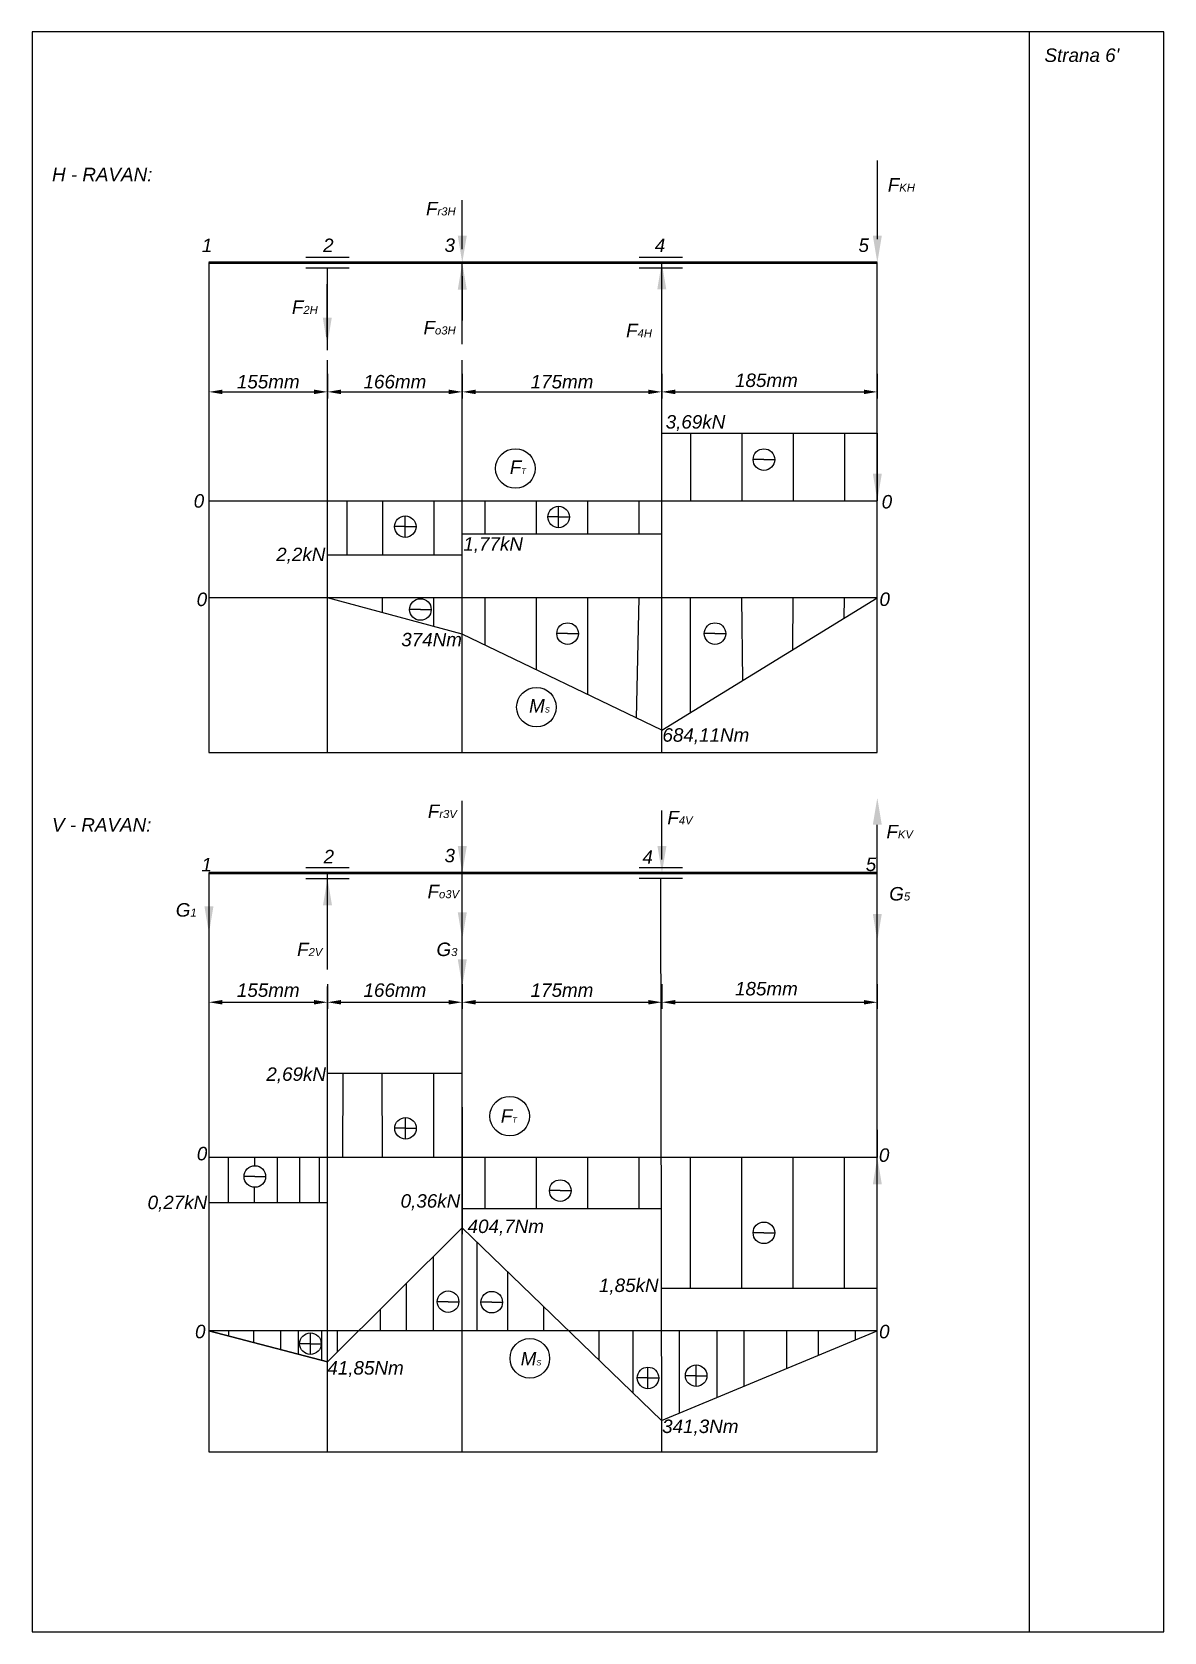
# Model space of a CAD drawing. Header units: millimetres. Extents: x -493 to 803, y 148 to 445.
# Drawn here: x 593 to 803, y 148.2 to 445.2 of the extents above; entities that cross this region are included whole.
import ezdxf

# ---------------------------------------------------------------- set-up
doc = ezdxf.new("R2010")
doc.units = ezdxf.units.MM
doc.layers.add('debela', color=7, linetype='Continuous', lineweight=50)
doc.styles.get("Standard").update_dxf_attribs({"font": 'arial.ttf'})

msp = doc.modelspace()

# ---------------------------------------------------------------- texts
at = {"char_height": 2.5}
for s, insert, width, attachment_point in [("{\\fArial|b0|i1|c238|p34;Strana 6'}", (780.82077, 442.16832), 93.24006, 1), ('{\\fArial|b0|i1|c238|p34;H - RAVAN:}', (596.70333, 420.02565), 93.24006, 1), ('{\\fArial|b0|i1|c0|p34;F\\fArial|b0|i1|c238|p34;\\H0.6x;K\\fArial|b0|i1|c0|p34;H}', (754.27237, 416.84099), 8.4155, 5), ('{\\fArial|b0|i1|c0|p34;F\\H0.6x;r3H}', (668.82936, 412.41172), 8.4155, 5), ('{\\fArial|b0|i1|c0|p34;2}', (647.96702, 405.62573), 10.3447, 5), ('{\\fArial|b0|i1|c0|p34;3}', (670.4837, 405.62573), 10.3447, 5), ('{\\fArial|b0|i1|c0|p34;5}', (747.27537, 405.62573), 10.3447, 5), ('{\\fArial|b0|i1|c0|p34;1}', (625.46685, 405.62573), 10.3447, 5), ('{\\fArial|b0|i1|c0|p34;4}', (709.49935, 405.62573), 10.3447, 5), ('{\\fArial|b0|i1|c0|p34;F\\fArial|b0|i1|c238|p34;\\H0.6x;2\\fArial|b0|i1|c0|p34;H}', (643.60232, 394.13132), 8.4155, 5), ('{\\fArial|b0|i1|c0|p34;F\\H0.6x;o3H}', (668.60232, 390.31427), 8.4155, 5), ('{\\fArial|b0|i1|c0|p34;F\\fArial|b0|i1|c238|p34;\\H0.6x;4\\fArial|b0|i1|c0|p34;H}', (705.60232, 389.79994), 8.4155, 5), ('{\\fArial|b0|i1|c238|p34;3,69kN}', (716.07221, 372.61828), 12.0764, 5), ('{\\fArial|b0|i1|c238|p34;F\\H0.4x;T}', (683.12884, 364.44607), 7.8199, 5), ('{\\fArial|b0|i1|c0|p34;0}', (623.95497, 358.15742), 7.8199, 5), ('{\\fArial|b0|i1|c0|p34;0}', (751.5854, 358.0081), 7.8199, 5), ('{\\fArial|b0|i1|c238|p34;1,77kN}', (678.53772, 349.96143), 12.0764, 5), ('{\\fArial|b0|i1|c238|p34;2,2kN}', (642.84681, 348.01089), 12.0764, 5), ('{\\fArial|b0|i1|c0|p34;0}', (624.50449, 339.88821), 7.8199, 5), ('{\\fArial|b0|i1|c0|p34;0}', (751.17585, 339.90959), 7.8199, 5), ('{\\fArial|b0|i1|c238|p34;374Nm}', (667.12124, 332.41886), 12.0764, 5), ('{\\fArial|b0|i1|c238|p34;M\\H0.4x;S}', (687.12964, 320.14052), 7.8199, 5), ('{\\fArial|b0|i1|c238|p34;684,11Nm}', (718.0027, 314.49564), 12.0764, 5), ('{\\fArial|b0|i1|c0|p34;F\\H0.6x;r3V}', (669.11562, 300.55051), 8.4155, 5), ('{\\fArial|b0|i1|c0|p34;F\\fArial|b0|i1|c238|p34;\\H0.6x;4\\fArial|b0|i1|c0|p34;V}', (713.2008, 299.3861), 8.4155, 5), ('{\\fArial|b0|i1|c238|p34;V - RAVAN:}', (596.70333, 299.29448), 89.5265618, 1), ('{\\fArial|b0|i1|c0|p34;F\\fArial|b0|i1|c238|p34;\\H0.6x;KV}', (753.96049, 296.78435), 8.4155, 5), ('{\\fArial|b0|i1|c0|p34;1}', (625.38777, 290.66627), 10.3447, 5), ('{\\fArial|b0|i1|c0|p34;2}', (648.05498, 292.1565), 10.3447, 5), ('{\\fArial|b0|i1|c0|p34;3}', (670.4837, 292.32566), 10.3447, 5), ('{\\fArial|b0|i1|c0|p34;4}', (707.19534, 292.06456), 10.3447, 5), ('{\\fArial|b0|i1|c0|p34;5}', (748.62833, 290.70209), 10.3447, 5), ('{\\fArial|b0|i1|c0|p34;F\\H0.6x;o3V}', (669.29493, 285.66823), 8.4155, 5), ('{\\fArial|b0|i1|c0|p34;G\\H0.6x;5}', (753.96049, 285.23779), 8.4155, 5), ('{\\fArial|b0|i1|c0|p34;G\\H0.6x;1}', (621.60232, 282.24747), 8.4155, 5), ('{\\fArial|b0|i1|c0|p34;G\\H0.6x;3}', (669.96922, 274.92495), 8.4155, 5), ('{\\fArial|b0|i1|c0|p34;F\\fArial|b0|i1|c238|p34;\\H0.6x;2\\fArial|b0|i1|c0|p34;V}', (644.50678, 274.92495), 8.4155, 5), ('{\\fArial|b0|i1|c238|p34;2,69kN}', (641.99795, 251.54478), 12.0764, 5), ('{\\fArial|b0|i1|c238|p34;F\\H0.4x;T}', (681.44654, 244.00877), 7.8199, 5), ('{\\fArial|b0|i1|c0|p34;0}', (624.53554, 237.0045), 7.8199, 5), ('{\\fArial|b0|i1|c238|p34;0}', (751.07258, 236.72681), 7.8199, 5), ('{\\fArial|b0|i1|c0|p34;0,\\fArial|b0|i1|c238|p34;27kN}', (619.96079, 227.72924), 12.0764, 5), ('{\\fArial|b0|i1|c0|p34;0,\\fArial|b0|i1|c238|p34;36kN}', (666.8999, 228.00366), 12.0764, 5), ('{\\fArial|b0|i1|c238|p34;404,7Nm}', (680.87724, 223.29877), 12.0764, 5), ('{\\fArial|b0|i1|c238|p34;1,85kN}', (703.69758, 212.34859), 12.0764, 5), ('{\\fArial|b0|i1|c0|p34;0}', (624.19746, 203.98052), 7.8199, 5), ('{\\fArial|b0|i1|c0|p34;0}', (751.10166, 203.96583), 7.8199, 5), ('{\\fArial|b0|i1|c238|p34;M\\H0.4x;S}', (685.56577, 198.94592), 7.8199, 5), ('{\\fArial|b0|i1|c238|p34;41,85Nm}', (654.86529, 197.01756), 12.0764, 5), ('{\\fArial|b0|i1|c238|p34;341,3Nm}', (716.9688, 186.16781), 12.0764, 5)]:
    msp.add_mtext(s, dxfattribs=dict(at, insert=insert, width=width, attachment_point=attachment_point))
at = {"char_height": 2.5, "attachment_point": 5}
for s, insert in [('{\\fArial|b0|i1|c238|p34;155mm}', (636.81007, 380.29094)), ('{\\fArial|b0|i1|c238|p34;166mm}', (660.31007, 380.29094)), ('{\\fArial|b0|i1|c238|p34;175mm}', (691.31007, 380.29094)), ('{\\fArial|b0|i1|c238|p34;185mm}', (729.2302, 380.55408)), ('{\\fArial|b0|i1|c238|p34;155mm}', (636.81007, 267.3533)), ('{\\fArial|b0|i1|c238|p34;166mm}', (660.31007, 267.3533)), ('{\\fArial|b0|i1|c238|p34;175mm}', (691.31007, 267.3533)), ('{\\fArial|b0|i1|c238|p34;185mm}', (729.2302, 267.61644))]:
    msp.add_mtext(s, dxfattribs=dict(at, insert=insert))

# ---------------------------------------------------------------- linework, layer by layer
for p, q in [((777.98983, 445.21959), (777.98983, 148.21959)), ((749.81007, 421.36834), (749.81007, 406.7935)), ((672.81007, 404.91594), (672.81007, 414.02484)), ((625.81007, 402.41594), (625.81007, 311.45594)), ((625.81007, 402.41594), (625.81007, 382.41594)), ((643.81007, 403.41594), (647.81007, 403.41594)), ((643.81007, 401.41594), (647.81007, 401.41594)), ((647.18507, 402.41594), (646.56007, 402.41594)), ((647.76734, 401.2815), (647.76734, 386.16269)), ((647.81007, 403.41594), (651.81007, 403.41594)), ((647.81007, 401.41594), (651.81007, 401.41594)), ((672.18507, 402.41594), (671.56007, 402.41594)), ((672.81007, 387.29713), (672.81007, 402.41594)), ((673.0184, 402.41594), (674.06007, 402.41594)), ((705.64567, 403.42955), (709.64567, 403.42955)), ((705.64567, 401.42955), (709.64567, 401.42955)), ((709.18507, 402.41594), (708.56007, 402.41594)), ((709.64567, 403.42955), (713.64567, 403.42955)), ((709.64567, 401.42955), (713.64567, 401.42955)), ((709.81007, 311.45594), (709.81007, 402.41594)), ((749.18507, 402.41594), (748.56007, 402.41594)), ((749.81007, 311.45594), (749.81007, 402.41594)), ((647.76734, 388.66269), (647.76734, 398.4386)), ((672.81007, 399.91594), (672.81007, 391.67764)), ((647.81007, 311.45594), (647.81007, 384.28389)), ((672.81007, 311.45594), (672.81007, 384.28389)), ((625.81007, 381.79094), (625.81007, 377.16594)), ((647.81007, 381.79094), (647.81007, 377.16594)), ((647.81007, 381.79094), (647.81007, 377.16594)), ((672.81007, 381.79094), (672.81007, 377.16594)), ((672.81007, 381.79094), (672.81007, 377.16594)), ((709.81007, 381.79094), (709.81007, 377.16594)), ((709.81007, 381.79094), (709.81007, 377.16594)), ((749.81007, 381.79094), (749.81007, 377.16594)), ((628.31007, 378.41594), (645.31007, 378.41594)), ((650.31007, 378.41594), (670.31007, 378.41594)), ((675.31007, 378.41594), (707.31007, 378.41594)), ((712.31007, 378.41594), (747.31007, 378.41594)), ((709.81007, 370.76147), (749.81007, 370.76147)), ((709.81007, 352.09603), (709.81007, 370.76147)), ((709.81007, 370.76147), (749.81007, 370.76147)), ((715.13512, 370.76147), (715.13512, 358.21594)), ((724.66012, 370.76147), (724.66012, 358.21594)), ((734.18512, 370.76147), (734.18512, 358.21594)), ((743.71012, 370.76147), (743.71012, 358.21594)), ((749.81007, 370.76147), (749.81007, 358.21594)), ((728.77257, 365.85008), (726.77257, 365.85008)), ((728.77257, 365.85008), (730.77257, 365.85008)), ((625.81007, 358.21594), (749.81007, 358.21594)), ((647.81007, 348.15565), (647.81007, 358.21594)), ((651.38693, 358.21594), (651.38693, 348.15565)), ((657.98512, 358.21594), (657.98512, 348.15565)), ((667.51012, 358.21594), (667.51012, 348.15565)), ((677.03512, 352.04521), (677.03512, 358.21594)), ((686.56012, 352.04521), (686.56012, 358.21594)), ((690.68251, 355.19583), (690.68251, 357.19583)), ((696.08512, 352.04521), (696.08512, 358.21594)), ((705.61012, 352.04521), (705.61012, 358.21594)), ((662.23671, 353.40388), (662.23671, 355.40388)), ((690.68251, 355.19583), (688.68251, 355.19583)), ((690.68251, 353.19583), (690.68251, 355.19583)), ((690.68251, 355.19583), (692.68251, 355.19583)), ((662.23671, 353.40388), (660.23671, 353.40388)), ((662.23671, 351.40388), (662.23671, 353.40388)), ((662.23671, 353.40388), (664.23671, 353.40388)), ((672.81007, 352.09603), (709.81007, 352.09603)), ((672.81007, 348.15565), (672.81007, 352.09603)), ((647.81007, 348.15565), (672.81007, 348.15565)), ((749.81007, 340.21594), (625.81007, 340.21594)), ((672.81007, 333.46813), (647.81007, 340.21594)), ((648.46012, 340.05213), (648.46012, 340.21594)), ((657.98512, 337.46957), (657.98512, 340.21594)), ((667.51012, 334.89865), (667.51012, 340.21594)), ((677.06691, 331.41341), (677.03512, 340.21594)), ((686.59202, 326.8158), (686.56012, 340.21594)), ((696.10506, 322.224), (696.08512, 340.21594)), ((705.14033, 317.86281), (705.61012, 340.21594)), ((709.81007, 315.6088), (749.81007, 340.21594)), ((715.14426, 318.89028), (715.13512, 340.21594)), ((724.86517, 324.87038), (724.66012, 340.21594)), ((734.15827, 330.58729), (734.18512, 340.21594)), ((743.66706, 336.43689), (743.71012, 340.21594)), ((665.04794, 338.01666), (663.04794, 338.01666)), ((665.04794, 338.01666), (667.04794, 338.01666)), ((709.81007, 315.6088), (672.81007, 333.46813)), ((692.34522, 333.55018), (690.34522, 333.55018)), ((692.34522, 333.55018), (694.34522, 333.55018)), ((719.69161, 333.55018), (717.69161, 333.55018)), ((719.69161, 333.55018), (721.69161, 333.55018)), ((625.81007, 311.45594), (749.81007, 311.45594)), ((672.81007, 181.68213), (672.81007, 302.5358)), ((672.81007, 291.61587), (672.81007, 300.72477)), ((709.85309, 291.61587), (709.85309, 300.72477)), ((749.81007, 289.11587), (749.81007, 298.06196)), ((625.81007, 289.11587), (625.81007, 181.68213)), ((643.81007, 290.11587), (647.81007, 290.11587)), ((643.81007, 288.11587), (647.81007, 288.11587)), ((647.81007, 290.11587), (651.81007, 290.11587)), ((647.81007, 271.22369), (647.81007, 289.11587)), ((647.81007, 288.11587), (651.81007, 288.11587)), ((705.64567, 290.12948), (709.64567, 290.12948)), ((705.64567, 288.12948), (709.64567, 288.12948)), ((709.64567, 290.12948), (713.64567, 290.12948)), ((709.81007, 181.68213), (709.64567, 288.12948)), ((709.64567, 288.12948), (713.64567, 288.12948)), ((749.81007, 181.68213), (749.81007, 289.11587)), ((625.81007, 268.49087), (625.81007, 263.86587)), ((647.81007, 268.49087), (647.81007, 263.86587)), ((647.81007, 268.49087), (647.81007, 263.86587)), ((647.81007, 181.68213), (647.81007, 268.05402)), ((672.81007, 268.49087), (672.81007, 263.86587)), ((672.81007, 268.49087), (672.81007, 263.86587)), ((709.81007, 268.49087), (709.81007, 263.86587)), ((709.81007, 268.49087), (709.81007, 263.86587)), ((749.81007, 268.49087), (749.81007, 263.86587)), ((628.31007, 265.11587), (645.31007, 265.11587)), ((650.31007, 265.11587), (670.31007, 265.11587)), ((675.31007, 265.11587), (707.31007, 265.11587)), ((712.31007, 265.11587), (747.31007, 265.11587)), ((647.83281, 251.942), (672.83281, 251.942)), ((650.67634, 236.31587), (650.71198, 251.85462)), ((657.98512, 236.31587), (657.97134, 251.85462)), ((667.51012, 236.31587), (667.5047, 251.942)), ((647.81007, 236.31587), (647.81007, 245.62889)), ((662.28713, 241.72086), (662.28713, 243.72086)), ((672.81007, 245.62889), (672.81007, 222.03763)), ((662.28713, 241.72086), (660.28713, 241.72086)), ((662.28713, 241.72086), (664.28713, 241.72086)), ((662.28713, 239.72086), (662.28713, 241.72086)), ((749.81007, 241.40405), (749.81007, 236.31587)), ((749.81007, 236.31587), (625.81007, 236.31587)), ((625.81007, 236.31587), (625.81007, 231.09371)), ((629.42642, 227.93124), (629.41012, 236.31587)), ((629.42642, 227.93124), (629.41012, 236.31587)), ((634.32867, 234.76527), (634.32867, 236.31587)), ((638.52832, 227.93124), (638.51201, 236.31587)), ((642.68992, 227.93124), (642.67362, 236.31587)), ((646.3127, 227.93124), (646.3127, 236.31587)), ((647.81007, 231.09371), (647.81007, 236.31587)), ((677.03512, 226.81226), (677.03512, 236.31587)), ((686.56012, 226.81225), (686.56012, 236.31587)), ((696.08512, 226.81224), (696.08512, 236.31587)), ((705.61012, 226.81223), (705.61012, 236.31587)), ((715.13512, 212.04478), (715.13512, 236.31587)), ((724.66012, 212.04478), (724.66012, 236.31587)), ((734.18512, 212.04478), (734.18512, 236.31587)), ((743.71012, 212.04478), (743.71012, 236.31587)), ((634.33256, 232.76528), (632.33256, 232.76528)), ((634.33256, 232.76528), (636.33256, 232.76528)), ((634.27135, 227.93124), (634.27174, 230.7662)), ((690.98488, 230.16148), (688.98488, 230.16148)), ((690.98488, 230.16148), (692.98488, 230.16148)), ((625.81007, 227.93124), (647.81007, 227.93124)), ((672.81007, 226.81226), (709.74037, 226.81223)), ((647.81007, 198.35707), (672.81007, 223.23881)), ((672.81007, 223.23881), (709.8011, 187.49029)), ((675.49177, 220.64718), (675.49177, 204.15282)), ((728.77257, 222.31914), (726.77257, 222.31914)), ((728.77257, 222.31914), (730.77257, 222.31914)), ((667.43222, 217.8864), (667.43222, 204.15282)), ((681.21319, 215.11794), (681.21319, 204.15282)), ((662.43141, 212.90925), (662.43141, 204.15282)), ((709.76317, 212.04478), (749.76317, 212.04478)), ((657.57626, 208.07707), (657.57626, 204.15282)), ((670.17508, 209.53379), (668.17508, 209.53379)), ((670.17508, 209.53379), (672.17508, 209.53379)), ((678.27602, 209.43626), (676.27602, 209.43626)), ((678.27602, 209.43626), (680.27602, 209.43626)), ((687.8917, 208.66376), (687.8917, 204.15282)), ((749.81007, 204.15282), (625.81007, 204.15282)), ((647.81007, 198.35707), (625.81007, 204.15282)), ((625.81007, 204.15282), (647.81007, 198.35707)), ((629.46994, 204.15282), (629.46994, 203.18865)), ((634.05349, 204.15282), (634.05349, 201.98115)), ((639.09235, 204.15282), (639.09235, 200.65369)), ((642.3403, 204.15282), (642.3403, 199.79804)), ((644.64099, 201.74094), (644.64099, 203.74094)), ((644.64099, 201.74094), (644.64099, 203.29925)), ((646.71136, 204.15282), (646.71136, 198.64652)), ((649.60291, 204.15282), (649.60291, 200.14143)), ((698.14244, 204.15282), (698.14244, 198.75734)), ((704.43266, 204.15282), (704.43266, 192.6784)), ((709.8011, 187.49029), (749.81007, 204.15282)), ((713.05259, 204.15282), (713.05259, 188.84444)), ((720.05836, 204.15282), (720.05836, 191.76213)), ((725.02841, 204.15282), (725.02841, 193.83201)), ((732.94943, 204.15282), (732.94943, 197.13087)), ((738.85137, 204.15282), (738.85137, 199.58885)), ((745.68519, 204.15282), (745.68519, 202.43494)), ((644.64099, 201.74094), (642.64099, 201.74094)), ((644.64099, 201.74094), (646.64099, 201.74094)), ((644.64099, 199.74094), (644.64099, 201.74094)), ((707.26222, 195.38664), (707.26222, 197.38664)), ((716.2074, 195.79295), (716.2074, 197.79295)), ((707.26222, 195.38664), (705.26222, 195.38664)), ((707.26222, 195.38664), (709.26222, 195.38664)), ((707.26222, 193.38664), (707.26222, 195.38664)), ((716.2074, 195.79295), (714.2074, 195.79295)), ((716.2074, 195.79295), (718.2074, 195.79295)), ((716.2074, 193.79295), (716.2074, 195.79295)), ((625.81007, 181.68213), (647.81007, 181.68213)), ((647.81007, 181.68213), (672.81007, 181.68213)), ((672.81007, 181.68213), (709.81007, 181.68213)), ((709.81007, 181.68213), (749.81007, 181.68213))]:
    msp.add_line(p, q)
at = {"lineweight": 50}
for p, q in [((625.81007, 402.41594), (749.81007, 402.41594)), ((625.81007, 289.11587), (749.81007, 289.11587))]:
    msp.add_line(p, q, dxfattribs=at)
msp.add_lwpolyline([(592.98983, 445.21959), (592.98983, 148.21959), (802.98983, 148.21959), (802.98983, 445.21959), (592.98983, 445.21959)])
for points in [[(671.97673, 407.41594), (673.6434, 407.41594), (672.81007, 402.41594)], [(750.6434, 407.41594), (748.97673, 407.41594), (749.81007, 402.41594)], [(671.97673, 397.41594), (673.6434, 397.41594), (672.81007, 402.41594)], [(710.65922, 397.44844), (708.99257, 397.44151), (709.80511, 402.44493)], [(648.60068, 392.16269), (646.93401, 392.16269), (647.76734, 387.16269)], [(628.31007, 378.83261), (628.31007, 377.99927), (625.81007, 378.41594)], [(645.31007, 378.83261), (645.31007, 377.99927), (647.81007, 378.41594)], [(650.31007, 378.83261), (650.31007, 377.99927), (647.81007, 378.41594)], [(670.31007, 378.83261), (670.31007, 377.99927), (672.81007, 378.41594)], [(675.31007, 378.83261), (675.31007, 377.99927), (672.81007, 378.41594)], [(707.31007, 378.83261), (707.31007, 377.99927), (709.81007, 378.41594)], [(712.31007, 378.83261), (712.31007, 377.99927), (709.81007, 378.41594)], [(747.31007, 378.83261), (747.31007, 377.99927), (749.81007, 378.41594)], [(748.97673, 363.21594), (750.6434, 363.21594), (749.81007, 358.21594)], [(750.6434, 298.06196), (748.97673, 298.06196), (749.81007, 303.06196)], [(671.97673, 294.11587), (673.6434, 294.11587), (672.81007, 289.11587)], [(709.01976, 294.11587), (710.68643, 294.11587), (709.85309, 289.11587)], [(646.97673, 283.11587), (648.6434, 283.11587), (647.81007, 288.11587)], [(624.97673, 282.90638), (626.6434, 282.90638), (625.81007, 277.90638)], [(671.97673, 281.81235), (673.6434, 281.81235), (672.81007, 276.81235)], [(748.9766, 281.52171), (750.64326, 281.52171), (749.80993, 276.52171)], [(671.97673, 273.05402), (673.6434, 273.05402), (672.81007, 268.05402)], [(628.31007, 265.53254), (628.31007, 264.6992), (625.81007, 265.11587)], [(645.31007, 265.53254), (645.31007, 264.6992), (647.81007, 265.11587)], [(650.31007, 265.53254), (650.31007, 264.6992), (647.81007, 265.11587)], [(670.31007, 265.53254), (670.31007, 264.6992), (672.81007, 265.11587)], [(675.31007, 265.53254), (675.31007, 264.6992), (672.81007, 265.11587)], [(707.31007, 265.53254), (707.31007, 264.6992), (709.81007, 265.11587)], [(712.31007, 265.53254), (712.31007, 264.6992), (709.81007, 265.11587)], [(747.31007, 265.53254), (747.31007, 264.6992), (749.81007, 265.11587)], [(750.6434, 231.31587), (748.97673, 231.31587), (749.81007, 236.31587)]]:
    msp.add_solid(points)
at = {"layer": 'debela', "lineweight": 25}
for centre, radius in [((682.65825, 364.18762), 3.67017), ((728.77257, 365.85008), 2), ((690.68251, 355.19583), 2), ((662.23671, 353.40388), 2), ((665.04794, 338.01666), 2), ((692.34522, 333.55018), 2), ((719.69161, 333.55018), 2), ((686.56137, 319.88527), 3.67017), ((681.60552, 243.97806), 3.67017), ((662.28713, 241.72086), 2), ((634.33256, 232.76528), 2), ((690.98488, 230.16148), 2), ((728.77257, 222.31914), 2), ((670.17508, 209.53379), 2), ((678.27602, 209.43626), 2), ((644.64099, 201.74094), 2), ((685.34796, 199.01585), 3.67017), ((707.26222, 195.38664), 2), ((716.2074, 195.79295), 2)]:
    msp.add_circle(centre, radius, dxfattribs=at)

msp.set_redraw_order([(e.dxf.handle, doc.entitydb.next_handle()) for e in msp.query("TEXT MTEXT ATTDEF DIMENSION ARC_DIMENSION")])  # texts and dimensions are drawn at this point

doc.saveas('drawing.dxf')
